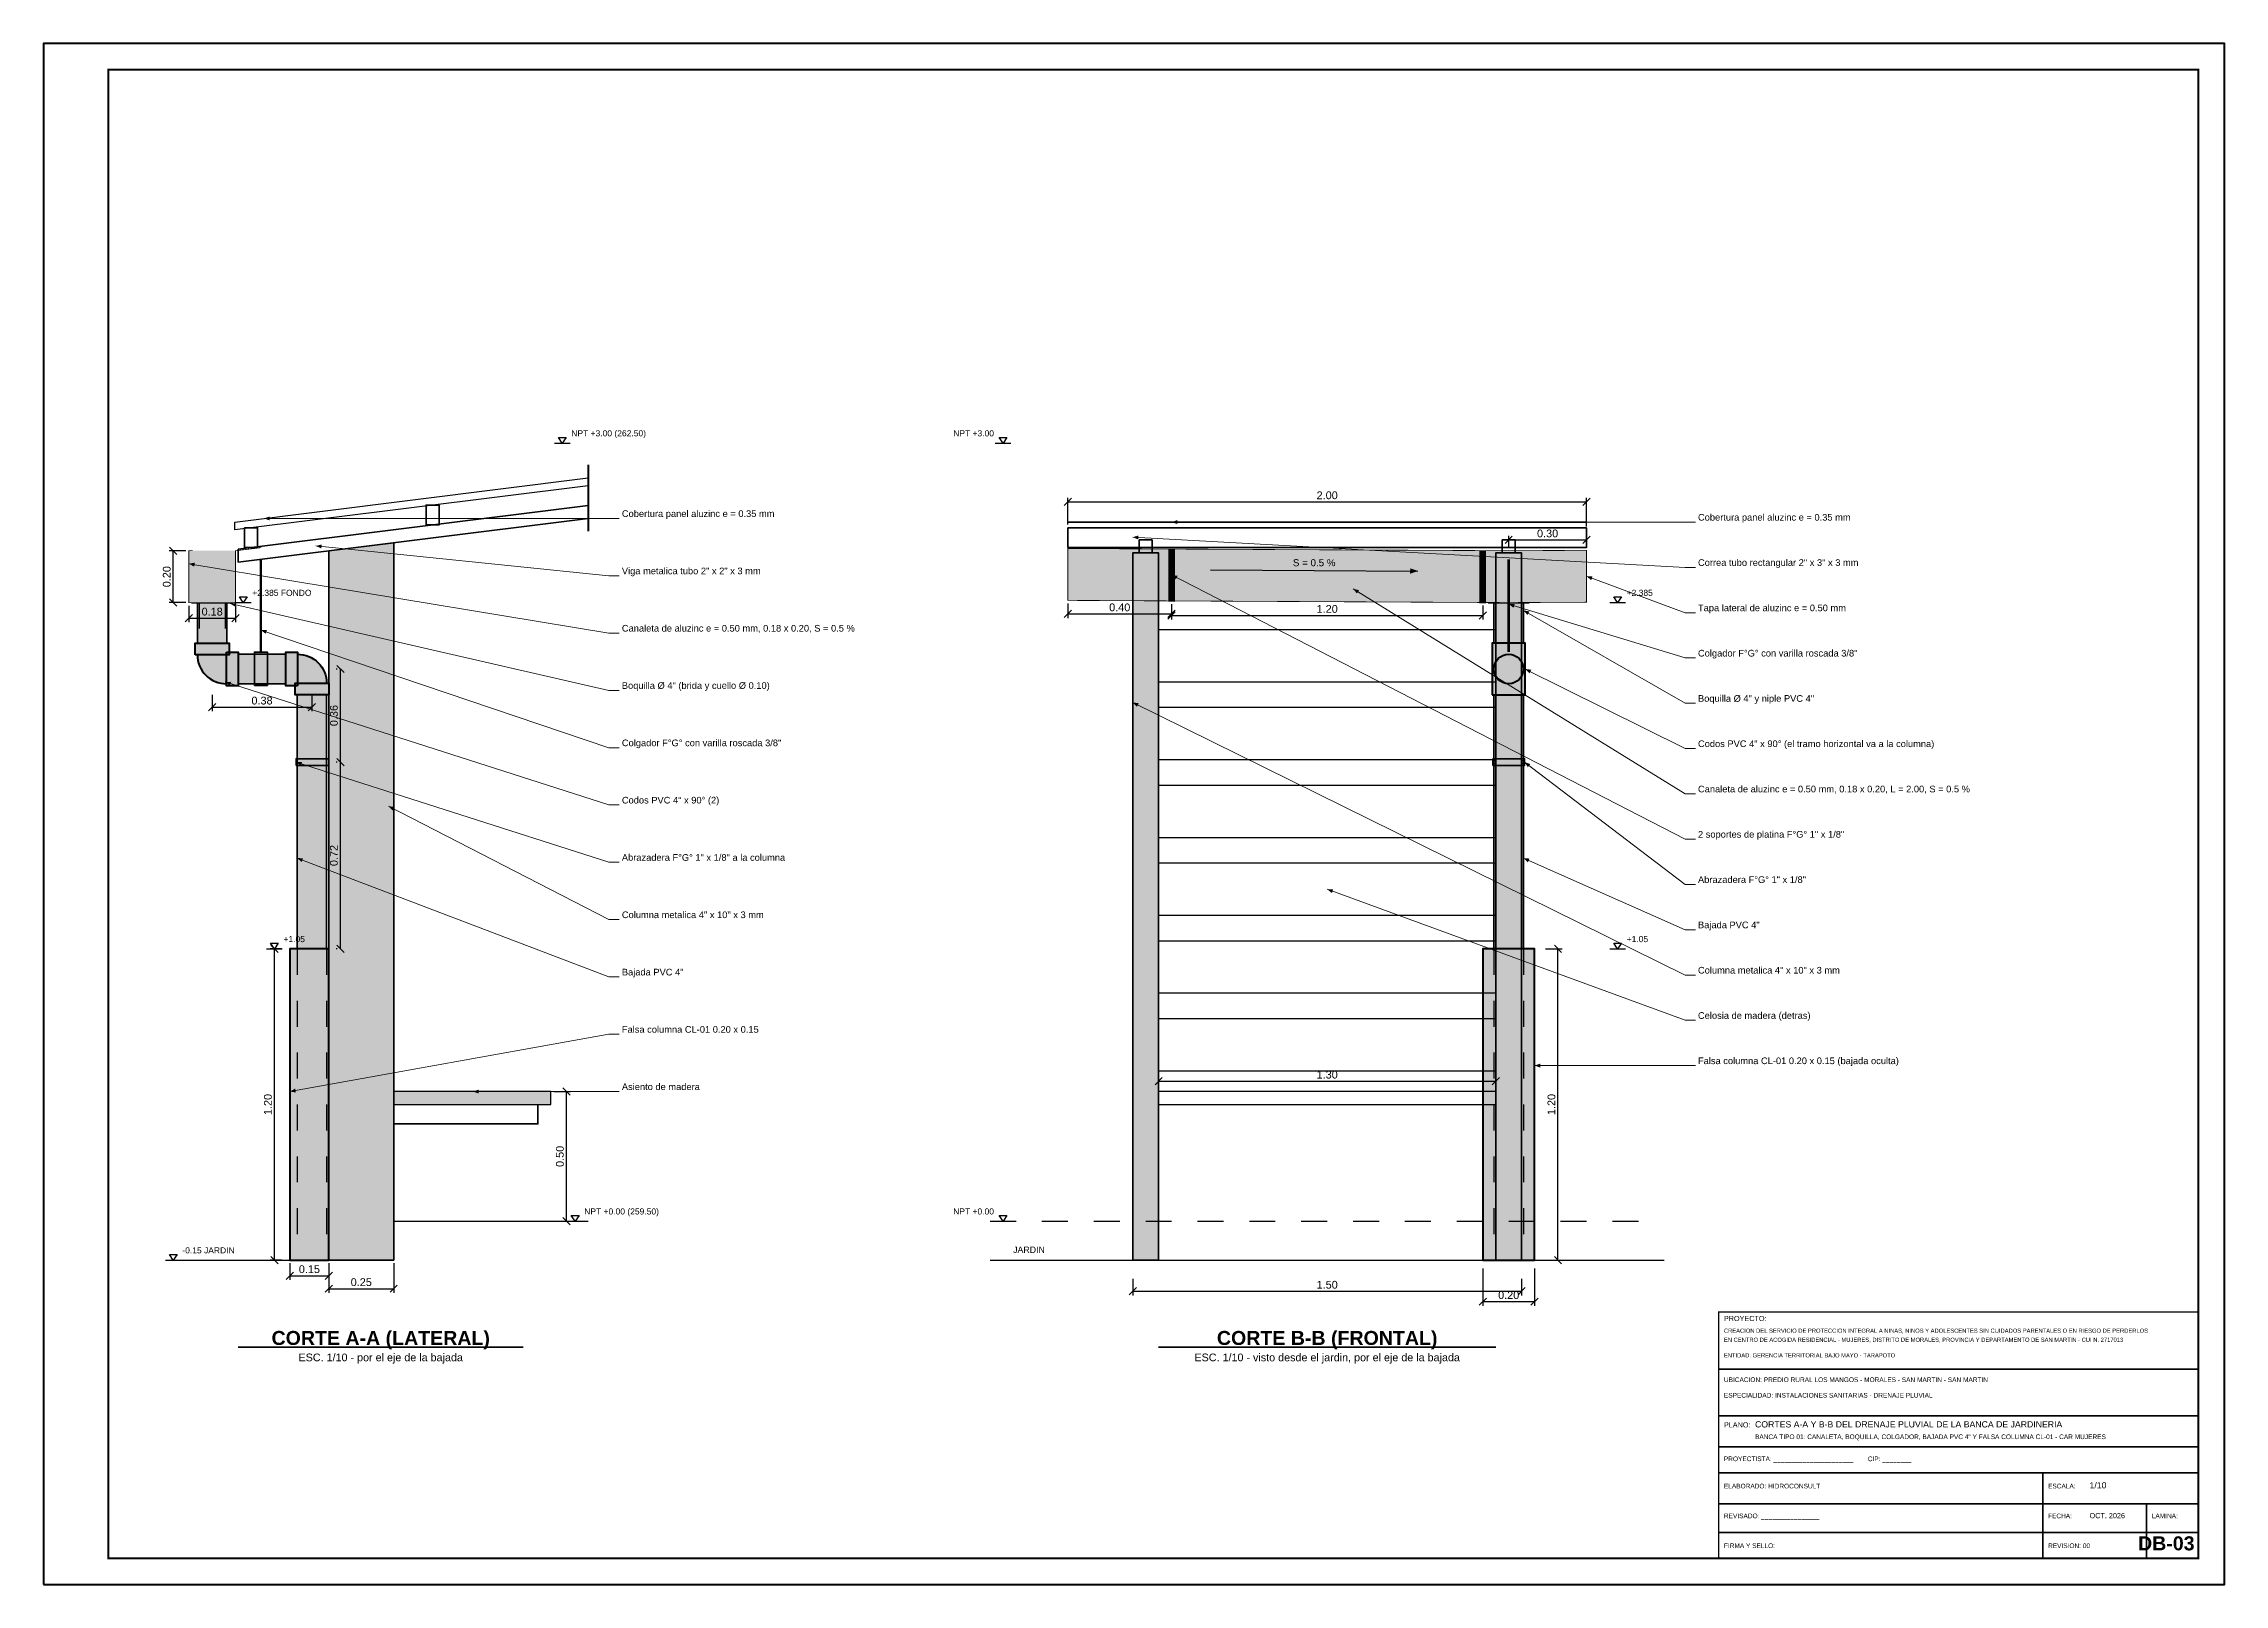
# Model space of a CAD drawing. Header units: metres. Extents: x 0 to 18.2, y -10 to 8.9.
# Drawn here: x 0 to 8.41, y -10 to -4.06 of the extents above; entities that cross this region are included whole.
import ezdxf
from ezdxf.enums import TextEntityAlignment as Align

# ---------------------------------------------------------------- set-up
doc = ezdxf.new("R2010")
doc.units = ezdxf.units.M
doc.header["$LTSCALE"] = 0.25
doc.linetypes.add('HIDDEN', pattern=[0.375, 0.25, -0.125])
for name, color, linetype, lineweight in [('ABRAZADERA', 1, 'CONTINUOUS', 35), ('ABRZ-RELL', 1, 'CONTINUOUS', 13), ('ACCES-RELL', 5, 'CONTINUOUS', 13), ('ACCESORIO-PVC', 5, 'CONTINUOUS', 40), ('COBERTURA', 8, 'CONTINUOUS', 30), ('COLG-RELL', 30, 'CONTINUOUS', 13), ('COLGADOR', 30, 'CONTINUOUS', 35), ('CONCRETO', 250, 'CONTINUOUS', 50), ('CONCRETO-OCULTO', 8, 'HIDDEN', 25), ('CORTES', 6, 'CONTINUOUS', 50), ('COTAS', 94, 'CONTINUOUS', 18), ('ESTRUCTURA-METALICA', 8, 'CONTINUOUS', 35), ('GALV-RELL', 8, 'CONTINUOUS', 13), ('LLAMADAS', 30, 'CONTINUOUS', 18), ('MADERA', 32, 'CONTINUOUS', 25), ('MADERA-RELL', 32, 'CONTINUOUS', 13), ('MARCO', 7, 'CONTINUOUS', 50), ('METAL-RELL', 8, 'CONTINUOUS', 13), ('PLANCHA-GALV', 5, 'CONTINUOUS', 40), ('PLATINA', 140, 'CONTINUOUS', 50), ('ROTULO', 7, 'CONTINUOUS', 35), ('TERRENO', 7, 'CONTINUOUS', 30), ('TITULOS', 160, 'CONTINUOUS', 35), ('TUBERIA-OCULTA', 3, 'HIDDEN', 25), ('TUBO-PVC', 151, 'CONTINUOUS', 35), ('TUBO-RELL', 151, 'CONTINUOUS', 13)]:
    doc.layers.add(name, color=color, linetype=linetype, lineweight=lineweight)
doc.layers.add('CONCRETO-ACHURADO', color=8, linetype='CONTINUOUS', true_color=0xe2e2e2)
for name, color, linetype in [('FLUJO', 150, 'CONTINUOUS'), ('NIVELES', 7, 'CONTINUOUS'), ('ROTULO-TEXTO', 7, 'CONTINUOUS'), ('TEXTOS', 7, 'CONTINUOUS')]:
    doc.layers.add(name, color=color, linetype=linetype)
doc.styles.get("Standard").update_dxf_attribs({"font": 'arial.ttf'})
doc.styles.add('TITULOS', font='arialbd.ttf')
doc.dimstyles.new('COT-10', dxfattribs={"dimscale": 0.01, "dimtxt": 3, "dimasz": 2.2, "dimexe": 1.6, "dimexo": 1.2, "dimgap": 1, "dimtad": 1, "dimzin": 0, "dimdsep": 46, "dimtxsty": 'Standard', "dimtsz": 1.4, "dimcen": 2.5, "dimclrd": 256, "dimclre": 256, "dimclrt": 7, "dimazin": 3, "dimtfac": 1, "dimtmove": 0, "dimatfit": 3})

msp = doc.modelspace()

# ---------------------------------------------------------------- texts
at = {"layer": 'NIVELES'}
for s, p in [('NPT +3.00 (262.50)', (2.035, -5.574)), ('+2.385 FONDO', (0.805, -6.189)), ('+2.385', (6.105, -6.189)), ('+1.05', (0.925, -7.524)), ('+1.05', (6.105, -7.524)), ('NPT +0.00 (259.50)', (2.085, -8.574)), ('-0.15 JARDIN', (0.535, -8.724))]:
    msp.add_text(s, height=0.0234, dxfattribs=at).set_placement(p)
for s, p in [('NPT +3.00', (3.665, -5.574)), ('NPT +0.00', (3.665, -8.574))]:
    msp.add_text(s, height=0.0234, dxfattribs=at).set_placement(p, align=Align.RIGHT)
at = {"layer": 'ROTULO-TEXTO'}
for s, height, p in [('PROYECTO:', 0.02, (6.48, -8.985)), ('CREACION DEL SERVICIO DE PROTECCION INTEGRAL A NINAS, NINOS Y ADOLESCENTES SIN CUIDADOS PARENTALES O EN RIESGO DE PERDERLOS', 0.016, (6.48, -9.03)), ('EN CENTRO DE ACOGIDA RESIDENCIAL - MUJERES, DISTRITO DE MORALES, PROVINCIA Y DEPARTAMENTO DE SAN MARTIN - CUI N. 2717013', 0.016, (6.48, -9.065)), ('ENTIDAD: GERENCIA TERRITORIAL BAJO MAYO - TARAPOTO', 0.016, (6.48, -9.125)), ('UBICACION: PREDIO RURAL LOS MANGOS - MORALES - SAN MARTIN - SAN MARTIN', 0.018, (6.48, -9.22)), ('ESPECIALIDAD: INSTALACIONES SANITARIAS - DRENAJE PLUVIAL', 0.018, (6.48, -9.28)), ('PLANO:', 0.02, (6.48, -9.395)), ('CORTES A-A Y B-B DEL DRENAJE PLUVIAL DE LA BANCA DE JARDINERIA', 0.024, (6.6, -9.395)), ('BANCA TIPO 01: CANALETA, BOQUILLA, COLGADOR, BAJADA PVC 4" Y FALSA COLUMNA CL-01 - CAR MUJERES', 0.018, (6.6, -9.44)), ('PROYECTISTA: ______________________        CIP: ________', 0.018, (6.48, -9.525)), ('ELABORADO: HIDROCONSULT', 0.018, (6.48, -9.63)), ('ESCALA:', 0.018, (7.73, -9.63)), ('1/10', 0.024, (7.89, -9.63)), ('REVISADO: ________________', 0.018, (6.48, -9.745)), ('FECHA:', 0.018, (7.73, -9.745)), ('OCT. 2026', 0.02, (7.89, -9.745)), ('LAMINA:', 0.018, (8.13, -9.745)), ('FIRMA Y SELLO:', 0.018, (6.48, -9.86)), ('REVISION: 00', 0.018, (7.73, -9.86))]:
    msp.add_text(s, height=height, dxfattribs=at).set_placement(p)
at = {"layer": 'TEXTOS'}
for s, p in [('Cobertura panel aluzinc e = 0.35 mm', (2.23, -5.8848)), ('Cobertura panel aluzinc e = 0.35 mm', (6.38, -5.8989)), ('Correa tubo rectangular 2" x 3" x 3 mm', (6.38, -6.0735)), ('Viga metalica tubo 2" x 2" x 3 mm', (2.23, -6.1057)), ('Tapa lateral de aluzinc e = 0.50 mm', (6.38, -6.2482)), ('Canaleta de aluzinc e = 0.50 mm, 0.18 x 0.20, S = 0.5 %', (2.23, -6.3267)), ('Colgador F°G° con varilla roscada 3/8"', (6.38, -6.4228)), ('Boquilla Ø 4" (brida y cuello Ø 0.10)', (2.23, -6.5476)), ('Boquilla Ø 4" y niple PVC 4"', (6.38, -6.5974)), ('Colgador F°G° con varilla roscada 3/8"', (2.23, -6.7686)), ('Codos PVC 4" x 90° (el tramo horizontal va a la columna)', (6.38, -6.772)), ('Codos PVC 4" x 90° (2)', (2.23, -6.9895)), ('Canaleta de aluzinc e = 0.50 mm, 0.18 x 0.20, L = 2.00, S = 0.5 %', (6.38, -6.9466)), ('2 soportes de platina F°G° 1" x 1/8"', (6.38, -7.1212)), ('Abrazadera F°G° 1" x 1/8" a la columna', (2.23, -7.2105)), ('Abrazadera F°G° 1" x 1/8"', (6.38, -7.2958)), ('Columna metalica 4" x 10" x 3 mm', (2.23, -7.4314)), ('Bajada PVC 4"', (6.38, -7.4705)), ('Bajada PVC 4"', (2.23, -7.6524)), ('Columna metalica 4" x 10" x 3 mm', (6.38, -7.6451)), ('Celosia de madera (detras)', (6.38, -7.8197)), ('Falsa columna CL-01 0.20 x 0.15', (2.23, -7.8733)), ('Falsa columna CL-01 0.20 x 0.15 (bajada oculta)', (6.38, -7.9943)), ('Asiento de madera', (2.23, -8.0943))]:
    msp.add_text(s, height=0.02565, dxfattribs=at).set_placement(p)
for s, height, p in [('S = 0.5 %', 0.027, (4.9, -6.0612)), ('JARDIN', 0.0243, (3.8, -8.71)), ('ESC. 1/10 - por el eje de la bajada', 0.0297, (1.3, -9.125)), ('ESC. 1/10 - visto desde el jardin, por el eje de la bajada', 0.0297, (4.95, -9.125))]:
    msp.add_text(s, height=height, dxfattribs=at).set_placement(p, align=Align.MIDDLE_CENTER)
at = {"layer": 'TITULOS', "style": 'TITULOS'}
for s, p in [('CORTE A-A (LATERAL)', (1.3, -9.05)), ('CORTE B-B (FRONTAL)', (4.95, -9.05))]:
    msp.add_text(s, height=0.054, dxfattribs=at).set_placement(p, align=Align.MIDDLE_CENTER)
msp.add_text('DB-03', height=0.054, dxfattribs=at).set_placement((8.295, -9.885), align=Align.BOTTOM_RIGHT)

# ---------------------------------------------------------------- blocks, each defined once
blk = doc.blocks.new('SIMB-NIVEL')
at = {"layer": 'NIVELES'}
blk.add_line((-3, 0), (3, 0), dxfattribs=at)
blk.add_lwpolyline([(0, 0), (-1.5, 2.2), (1.5, 2.2)], close=True, dxfattribs=at)
blk = doc.blocks.new('_OBLIQUE')
at = {"color": 0, "linetype": 'BYBLOCK'}
blk.add_line((-0.5, -0.5), (0.5, 0.5), dxfattribs=at)
blk = doc.blocks.new('*D14')
for p, q in [((1.1325, -6.83), (1.1285, -6.83)), ((1.1445, -7.55), (1.1445, -6.83)), ((1.1325, -7.55), (1.1285, -7.55))]:
    blk.add_line(p, q)
at = {"layer": 'Defpoints'}
for p in [(1.1445, -6.83), (1.1445, -7.55), (1.1445, -7.55)]:
    blk.add_point(p, dxfattribs=at)
at = {"layer": 'COTAS', "xscale": 0.027999999999999997, "yscale": 0.027999999999999997, "rotation": 90}
for p in [(1.1445, -6.83), (1.1445, -7.55)]:
    blk.add_blockref('_OBLIQUE', p, dxfattribs=at)
at = {"layer": 'COTAS', "color": 7, "insert": (1.1195, -7.19), "char_height": 0.03, "attachment_point": 5, "rotation": 90}
blk.add_mtext('0.72', dxfattribs=at)
blk = doc.blocks.new('*D15')
for p, q in [((1.1325, -6.471), (1.1285, -6.471)), ((1.1445, -6.83), (1.1445, -6.471)), ((1.1325, -6.83), (1.1285, -6.83))]:
    blk.add_line(p, q)
at = {"layer": 'Defpoints'}
for p in [(1.1445, -6.471), (1.1445, -6.83), (1.1445, -6.83)]:
    blk.add_point(p, dxfattribs=at)
at = {"layer": 'COTAS', "xscale": 0.027999999999999997, "yscale": 0.027999999999999997, "rotation": 90}
for p in [(1.1445, -6.471), (1.1445, -6.83)]:
    blk.add_blockref('_OBLIQUE', p, dxfattribs=at)
at = {"layer": 'COTAS', "color": 7, "insert": (1.1195, -6.6505), "char_height": 0.03, "attachment_point": 5, "rotation": 90}
blk.add_mtext('0.36', dxfattribs=at)
blk = doc.blocks.new('*D16')
for p, q in [((0.65, -6.57), (0.65, -6.634)), ((0.65, -6.618), (1.0345, -6.618)), ((1.0345, -6.57), (1.0345, -6.634))]:
    blk.add_line(p, q)
at = {"layer": 'Defpoints'}
for p in [(0.65, -6.558), (1.0345, -6.558), (0.65, -6.618)]:
    blk.add_point(p, dxfattribs=at)
at = {"layer": 'COTAS', "xscale": 0.027999999999999997, "yscale": 0.027999999999999997}
for p in [(0.65, -6.618), (1.0345, -6.618)]:
    blk.add_blockref('_OBLIQUE', p, dxfattribs=at)
at = {"layer": 'COTAS', "color": 7, "insert": (0.84225, -6.593), "char_height": 0.03, "attachment_point": 5}
blk.add_mtext('0.38', dxfattribs=at)
blk = doc.blocks.new('*D18')
for p, q in [((3.95, -5.9145), (3.95, -5.8105)), ((3.95, -5.8265), (5.95, -5.8265)), ((5.95, -5.9215), (5.95, -5.8105))]:
    blk.add_line(p, q)
at = {"layer": 'Defpoints'}
for p in [(3.95, -5.8265), (3.95, -5.9265), (5.95, -5.9335)]:
    blk.add_point(p, dxfattribs=at)
at = {"layer": 'COTAS', "xscale": 0.027999999999999997, "yscale": 0.027999999999999997}
for p in [(3.95, -5.8265), (5.95, -5.8265)]:
    blk.add_blockref('_OBLIQUE', p, dxfattribs=at)
at = {"layer": 'COTAS', "color": 7, "insert": (4.95, -5.8015), "char_height": 0.03, "attachment_point": 5}
blk.add_mtext('2.00', dxfattribs=at)
blk = doc.blocks.new('*D19')
for p, q in [((5.65, -6.003), (5.65, -5.9575)), ((5.95, -6.0015), (5.95, -5.9575)), ((5.65, -5.9735), (5.95, -5.9735))]:
    blk.add_line(p, q)
at = {"layer": 'Defpoints'}
for p in [(5.65, -5.9735), (5.65, -6.015), (5.95, -6.0135)]:
    blk.add_point(p, dxfattribs=at)
at = {"layer": 'COTAS', "xscale": 0.027999999999999997, "yscale": 0.027999999999999997}
for p in [(5.65, -5.9735), (5.95, -5.9735)]:
    blk.add_blockref('_OBLIQUE', p, dxfattribs=at)
at = {"layer": 'COTAS', "color": 7, "insert": (5.8, -5.9485), "char_height": 0.03, "attachment_point": 5}
blk.add_mtext('0.30', dxfattribs=at)
blk = doc.blocks.new('*D20')
for p, q in [((3.95, -6.2185), (3.95, -6.2745)), ((4.35, -6.2205), (4.35, -6.2745)), ((3.95, -6.2585), (4.35, -6.2585))]:
    blk.add_line(p, q)
at = {"layer": 'Defpoints'}
for p in [(3.95, -6.2065), (4.35, -6.2085), (3.95, -6.2585)]:
    blk.add_point(p, dxfattribs=at)
at = {"layer": 'COTAS', "xscale": 0.027999999999999997, "yscale": 0.027999999999999997}
for p in [(3.95, -6.2585), (4.35, -6.2585)]:
    blk.add_blockref('_OBLIQUE', p, dxfattribs=at)
at = {"layer": 'COTAS', "color": 7, "insert": (4.15, -6.2335), "char_height": 0.03, "attachment_point": 5}
blk.add_mtext('0.40', dxfattribs=at)
blk = doc.blocks.new('*D21')
for p, q in [((4.35, -6.2205), (4.35, -6.2805)), ((4.35, -6.2645), (5.55, -6.2645)), ((5.55, -6.2265), (5.55, -6.2805))]:
    blk.add_line(p, q)
at = {"layer": 'Defpoints'}
for p in [(4.35, -6.2085), (5.55, -6.2145), (4.35, -6.2645)]:
    blk.add_point(p, dxfattribs=at)
at = {"layer": 'COTAS', "xscale": 0.027999999999999997, "yscale": 0.027999999999999997}
for p in [(4.35, -6.2645), (5.55, -6.2645)]:
    blk.add_blockref('_OBLIQUE', p, dxfattribs=at)
at = {"layer": 'COTAS', "color": 7, "insert": (4.95, -6.2395), "char_height": 0.03, "attachment_point": 5}
blk.add_mtext('1.20', dxfattribs=at)

# ---------------------------------------------------------------- dimensions: what is measured, and where the dimension line sits
at = {"layer": 'COTAS'}
for base, p1, p2, text, picture, middle in [((3.95, -5.8265), (3.95, -5.9265), (5.95, -5.9335), '2.00', '*D18', (4.95, -5.8015)), ((5.65, -5.9735), (5.65, -6.015), (5.95, -6.0135), '0.30', '*D19', (5.8, -5.9485)), ((3.95, -6.2585), (3.95, -6.2065), (4.35, -6.2085), '0.40', '*D20', (4.15, -6.2335)), ((4.35, -6.2645), (4.35, -6.2085), (5.55, -6.2145), '1.20', '*D21', (4.95, -6.2395)), ((0.65, -6.618), (0.65, -6.558), (1.0345, -6.558), '0.38', '*D16', (0.8423, -6.593))]:
    dim = msp.add_linear_dim(base=base, p1=p1, p2=p2, text=text, dimstyle='COT-10', dxfattribs=at)
    dim.commit()
    dim.dimension.update_dxf_attribs({"geometry": picture, "text_midpoint": middle})
for base, p1, p2, text in [((0.5, -6.215), (0.56, -6.215), (0.56, -6.015), '0.20'), ((0.89, -8.75), (0.93, -8.75), (0.93, -7.55), '1.20'), ((5.84, -8.75), (5.78, -8.75), (5.78, -7.55), '1.20'), ((2.016, -8.6), (1.956, -8.6), (1.956, -8.1), '0.50')]:
    msp.add_linear_dim(base=base, p1=p1, p2=p2, angle=90, text=text, dimstyle='COT-10', dxfattribs=at).render()
for base, p1, p2, text in [((0.56, -6.275), (0.56, -6.215), (0.74, -6.215), '0.18'), ((4.3, -8.06), (4.3, -8.06), (5.6, -8.06), '1.30'), ((0.95, -8.81), (0.95, -8.75), (1.1, -8.75), '0.15'), ((1.1, -8.86), (1.1, -8.75), (1.35, -8.75), '0.25'), ((4.2, -8.87), (4.2, -8.81), (5.7, -8.81), '1.50'), ((5.55, -8.91), (5.55, -8.77), (5.75, -8.77), '0.20')]:
    msp.add_linear_dim(base=base, p1=p1, p2=p2, text=text, dimstyle='COT-10', dxfattribs=at).render()
for base, p1, p2, text, picture, middle in [((1.1445, -6.83), (1.1445, -6.83), (1.1445, -6.471), '0.36', '*D15', (1.1195, -6.6505)), ((1.1445, -7.55), (1.1445, -7.55), (1.1445, -6.83), '0.72', '*D14', (1.1195, -7.19))]:
    dim = msp.add_linear_dim(base=base, p1=p1, p2=p2, angle=90, text=text, dimstyle='COT-10', dxfattribs=at)
    dim.commit()
    dim.dimension.update_dxf_attribs({"geometry": picture, "text_midpoint": middle})

# ---------------------------------------------------------------- hatches: boundary and pattern name
at = {"layer": 'ABRZ-RELL', "true_color": 0xec8282}
h = msp.add_hatch(color=7, dxfattribs=at)
h.dxf.hatch_style = 1
h.paths.add_polyline_path([(0.9735, -6.8427), (1.1, -6.8427), (1.1, -6.8173), (0.9735, -6.8173)])
h = msp.add_hatch(color=7, dxfattribs=at)
h.dxf.hatch_style = 1
h.paths.add_polyline_path([(5.589, -6.8427), (5.711, -6.8427), (5.711, -6.8173), (5.589, -6.8173)])
at = {"layer": 'ACCES-RELL', "true_color": 0x7896d7}
h = msp.add_hatch(color=7, dxfattribs=at)
h.dxf.hatch_style = 1
h.paths.add_polyline_path([(0.585, -6.416), (0.585, -6.371), (0.715, -6.371), (0.715, -6.416)])
h = msp.add_hatch(color=7, dxfattribs=at)
h.dxf.hatch_style = 1
h.paths.add_polyline_path([(5.586, -6.571), (5.714, -6.571), (5.714, -6.371), (5.586, -6.371)])
h = msp.add_hatch(color=7, dxfattribs=at)
h.dxf.hatch_style = 1
h.paths.add_polyline_path([(0.593, -6.416), (0.5935, -6.427), (0.5952, -6.4379), (0.5978, -6.4485), (0.6015, -6.4589), (0.6062, -6.4688), (0.6119, -6.4782), (0.6184, -6.4871), (0.6258, -6.4952), (0.6339, -6.5026), (0.6428, -6.5091), (0.6522, -6.5148), (0.6621, -6.5195), (0.6725, -6.5232), (0.6831, -6.5258), (0.694, -6.5275), (0.705, -6.528), (0.705, -6.414), (0.7052, -6.414), (0.7054, -6.414), (0.7056, -6.4141), (0.7058, -6.4142), (0.7059, -6.4142), (0.7061, -6.4143), (0.7063, -6.4145), (0.7064, -6.4146), (0.7065, -6.4147), (0.7067, -6.4149), (0.7068, -6.4151), (0.7068, -6.4152), (0.7069, -6.4154), (0.707, -6.4156), (0.707, -6.4158), (0.707, -6.416)])
h = msp.add_hatch(color=7, dxfattribs=at)
h.dxf.hatch_style = 1
h.paths.add_polyline_path([(0.705, -6.406), (0.75, -6.406), (0.75, -6.536), (0.705, -6.536)])
h = msp.add_hatch(color=7, dxfattribs=at)
h.dxf.hatch_style = 1
h.paths.add_polyline_path([(0.9795, -6.536), (0.9345, -6.536), (0.9345, -6.406), (0.9795, -6.406)])
h = msp.add_hatch(color=7, dxfattribs=at)
h.dxf.hatch_style = 1
h.paths.add_polyline_path([(0.9795, -6.414), (0.9905, -6.4145), (1.0014, -6.4162), (1.012, -6.4188), (1.0224, -6.4225), (1.0323, -6.4272), (1.0417, -6.4329), (1.0506, -6.4394), (1.0587, -6.4468), (1.0661, -6.4549), (1.0726, -6.4638), (1.0783, -6.4732), (1.083, -6.4831), (1.0867, -6.4935), (1.0893, -6.5041), (1.091, -6.515), (1.0915, -6.526), (0.9775, -6.526), (0.9775, -6.5262), (0.9775, -6.5264), (0.9776, -6.5266), (0.9777, -6.5268), (0.9777, -6.5269), (0.9778, -6.5271), (0.978, -6.5273), (0.9781, -6.5274), (0.9782, -6.5275), (0.9784, -6.5277), (0.9786, -6.5278), (0.9787, -6.5278), (0.9789, -6.5279), (0.9791, -6.528), (0.9793, -6.528), (0.9795, -6.528)])
h = msp.add_hatch(color=7, dxfattribs=at)
h.dxf.hatch_style = 1
h.paths.add_polyline_path([(1.0995, -6.526), (1.0995, -6.571), (0.9695, -6.571), (0.9695, -6.526)])
at = {"layer": 'COLG-RELL', "true_color": 0xf6ba6e}
h = msp.add_hatch(color=7, dxfattribs=at)
h.dxf.hatch_style = 1
h.paths.add_polyline_path([(0.813, -6.534), (0.863, -6.534), (0.863, -6.406), (0.813, -6.406)])
at = {"layer": 'CONCRETO-ACHURADO', "true_color": 0xe2e2e2}
h = msp.add_hatch(color=7, dxfattribs=at)
h.dxf.hatch_style = 1
h.paths.add_polyline_path([(0.95, -8.75), (1.1, -8.75), (1.1, -7.55), (0.95, -7.55)])
h = msp.add_hatch(color=7, dxfattribs=at)
h.dxf.hatch_style = 1
h.paths.add_polyline_path([(5.55, -8.75), (5.75, -8.75), (5.75, -7.55), (5.55, -7.55)])
at = {"layer": 'GALV-RELL', "true_color": 0xe2e7ee}
h = msp.add_hatch(color=7, dxfattribs=at)
h.dxf.hatch_style = 1
h.paths.add_polyline_path([(0.56, -6.215), (0.74, -6.215), (0.74, -6.015), (0.56, -6.015)])
h = msp.add_hatch(color=7, dxfattribs=at)
h.dxf.hatch_style = 1
h.paths.add_polyline_path([(3.95, -6.2065), (5.65, -6.215), (5.95, -6.2135), (5.95, -6.0135), (5.65, -6.015), (3.95, -6.0065)])
at = {"layer": 'MADERA-RELL', "true_color": 0xd6b284}
h = msp.add_hatch(color=7, dxfattribs=at)
h.dxf.hatch_style = 1
h.paths.add_polyline_path([(1.35, -8.15), (1.956, -8.15), (1.956, -8.1), (1.35, -8.1)])
at = {"layer": 'METAL-RELL', "true_color": 0x969ca6}
h = msp.add_hatch(color=7, dxfattribs=at)
h.dxf.hatch_style = 1
h.paths.add_polyline_path([(1.1, -8.75), (1.35, -8.75), (1.35, -5.984), (1.1, -6.0152)])
h = msp.add_hatch(color=7, dxfattribs=at)
h.dxf.hatch_style = 1
h.paths.add_polyline_path([(4.2, -8.75), (4.3, -8.75), (4.3, -6.0234), (4.2, -6.0234)])
h = msp.add_hatch(color=7, dxfattribs=at)
h.dxf.hatch_style = 1
h.paths.add_polyline_path([(5.6, -8.75), (5.7, -8.75), (5.7, -6.0234), (5.6, -6.0234)])
at = {"layer": 'TUBO-RELL', "true_color": 0xc4e0fa}
h = msp.add_hatch(color=7, dxfattribs=at)
h.dxf.hatch_style = 1
h.paths.add_polyline_path([(0.707, -6.215), (0.707, -6.371), (0.593, -6.371), (0.593, -6.215)])
h = msp.add_hatch(color=7, dxfattribs=at)
h.dxf.hatch_style = 1
h.paths.add_polyline_path([(5.707, -6.215), (5.707, -6.371), (5.593, -6.371), (5.593, -6.215)])
h = msp.add_hatch(color=7, dxfattribs=at)
h.dxf.hatch_style = 1
h.paths.add_polyline_path([(0.75, -6.414), (0.9345, -6.414), (0.9345, -6.528), (0.75, -6.528)])
h = msp.add_hatch(color=7, dxfattribs=at)
h.dxf.hatch_style = 1
h.paths.add_polyline_path([(1.0915, -6.571), (1.0915, -7.55), (0.9775, -7.55), (0.9775, -6.571)])
h = msp.add_hatch(color=7, dxfattribs=at)
h.dxf.hatch_style = 1
h.paths.add_polyline_path([(5.707, -6.571), (5.707, -7.55), (5.593, -7.55), (5.593, -6.571)])

# ---------------------------------------------------------------- linework, layer by layer
at = {"layer": 'ABRAZADERA'}
for points in [[(0.9735, -6.8427), (1.1, -6.8427), (1.1, -6.8173), (0.9735, -6.8173)], [(5.589, -6.8427), (5.711, -6.8427), (5.711, -6.8173), (5.589, -6.8173)], [(5.589, -6.835), (5.6, -6.835), (5.6, -6.825), (5.589, -6.825)], [(5.711, -6.835), (5.7, -6.835), (5.7, -6.825), (5.711, -6.825)]]:
    msp.add_lwpolyline(points, close=True, dxfattribs=at)
at = {"layer": 'ACCESORIO-PVC'}
for points in [[(0.585, -6.416), (0.585, -6.371), (0.715, -6.371), (0.715, -6.416)], [(5.586, -6.571), (5.714, -6.571), (5.714, -6.371), (5.586, -6.371)], [(0.705, -6.406), (0.75, -6.406), (0.75, -6.536), (0.705, -6.536)], [(0.9795, -6.536), (0.9345, -6.536), (0.9345, -6.406), (0.9795, -6.406)], [(1.0995, -6.526), (1.0995, -6.571), (0.9695, -6.571), (0.9695, -6.526)]]:
    msp.add_lwpolyline(points, close=True, dxfattribs=at)
for points in [[(0.593, -6.416), (0.5935, -6.427), (0.5952, -6.4379), (0.5978, -6.4485), (0.6015, -6.4589), (0.6062, -6.4688), (0.6119, -6.4782), (0.6184, -6.4871), (0.6258, -6.4952), (0.6339, -6.5026), (0.6428, -6.5091), (0.6522, -6.5148), (0.6621, -6.5195), (0.6725, -6.5232), (0.6831, -6.5258), (0.694, -6.5275), (0.705, -6.528)], [(0.707, -6.416), (0.707, -6.4158), (0.707, -6.4156), (0.7069, -6.4154), (0.7068, -6.4152), (0.7068, -6.4151), (0.7067, -6.4149), (0.7065, -6.4147), (0.7064, -6.4146), (0.7063, -6.4145), (0.7061, -6.4143), (0.7059, -6.4142), (0.7058, -6.4142), (0.7056, -6.4141), (0.7054, -6.414), (0.7052, -6.414), (0.705, -6.414)], [(0.9795, -6.414), (0.9905, -6.4145), (1.0014, -6.4162), (1.012, -6.4188), (1.0224, -6.4225), (1.0323, -6.4272), (1.0417, -6.4329), (1.0506, -6.4394), (1.0587, -6.4468), (1.0661, -6.4549), (1.0726, -6.4638), (1.0783, -6.4732), (1.083, -6.4831), (1.0867, -6.4935), (1.0893, -6.5041), (1.091, -6.515), (1.0915, -6.526)], [(0.9795, -6.528), (0.9793, -6.528), (0.9791, -6.528), (0.9789, -6.5279), (0.9787, -6.5278), (0.9786, -6.5278), (0.9784, -6.5277), (0.9782, -6.5275), (0.9781, -6.5274), (0.978, -6.5273), (0.9778, -6.5271), (0.9777, -6.5269), (0.9777, -6.5268), (0.9776, -6.5266), (0.9775, -6.5264), (0.9775, -6.5262), (0.9775, -6.526)]]:
    msp.add_lwpolyline(points, dxfattribs=at)
msp.add_circle((5.65, -6.471), 0.057, dxfattribs=at)
at = {"layer": 'COBERTURA'}
msp.add_lwpolyline([(0.737, -5.9046), (2.1, -5.7342), (2.1, -5.7642), (0.737, -5.9346)], close=True, dxfattribs=at)
at = {"layer": 'COBERTURA', "const_width": 0.006}
msp.add_lwpolyline([(3.95, -5.9046), (5.95, -5.9046)], dxfattribs=at)
at = {"layer": 'COLGADOR', "const_width": 0.0095}
for points in [[(0.838, -6.406), (0.838, -6.048)], [(5.65, -6.406), (5.65, -6.048)]]:
    msp.add_lwpolyline(points, dxfattribs=at)
at = {"layer": 'COLGADOR'}
msp.add_lwpolyline([(0.813, -6.534), (0.863, -6.534), (0.863, -6.406), (0.813, -6.406)], close=True, dxfattribs=at)
at = {"layer": 'CONCRETO'}
for points in [[(0.95, -8.75), (1.1, -8.75), (1.1, -7.55), (0.95, -7.55)], [(5.55, -8.75), (5.75, -8.75), (5.75, -7.55), (5.55, -7.55)]]:
    msp.add_lwpolyline(points, close=True, dxfattribs=at)
at = {"layer": 'CONCRETO-OCULTO'}
msp.add_lwpolyline([(3.65, -8.6), (6.25, -8.6)], dxfattribs=at)
at = {"layer": 'CORTES'}
msp.add_line((2.1, -5.6843), (2.1, -5.9402), dxfattribs=at)
at = {"layer": 'ESTRUCTURA-METALICA'}
for points in [[(0.75, -6.009), (2.1, -5.8402), (2.1, -5.8902), (0.75, -6.059)], [(1.475, -5.9152), (1.525, -5.9152), (1.525, -5.8392), (1.475, -5.8392)], [(0.775, -6.0027), (0.825, -6.0027), (0.825, -5.9268), (0.775, -5.9268)], [(3.95, -6.0027), (5.95, -6.0027), (5.95, -5.9268), (3.95, -5.9268)], [(1.1, -8.75), (1.35, -8.75), (1.35, -5.984), (1.1, -6.0152)], [(4.2, -8.75), (4.3, -8.75), (4.3, -6.0234), (4.2, -6.0234)], [(4.225, -6.0234), (4.275, -6.0234), (4.275, -5.9734), (4.225, -5.9734)], [(5.6, -8.75), (5.7, -8.75), (5.7, -6.0234), (5.6, -6.0234)], [(5.625, -6.0234), (5.675, -6.0234), (5.675, -5.9734), (5.625, -5.9734)]]:
    msp.add_lwpolyline(points, close=True, dxfattribs=at)
msp.add_lwpolyline([(1.35, -8.225), (1.906, -8.225), (1.906, -8.15)], dxfattribs=at)
at = {"layer": 'FLUJO'}
msp.add_line((4.5, -6.0892), (5.3, -6.0932), dxfattribs=at)
msp.add_solid([(5.3, -6.0932), (5.2701, -6.0826), (5.2699, -6.1036)], dxfattribs=at)
at = {"layer": 'LLAMADAS'}
for p, q in [((2.18, -5.8905), (0.85, -5.8905)), ((2.22, -5.8905), (2.18, -5.8905)), ((6.33, -6.0792), (4.2, -5.9627)), ((6.33, -5.9046), (4.35, -5.9046)), ((6.37, -5.9046), (6.33, -5.9046)), ((2.18, -6.1114), (1.05, -5.9965)), ((2.18, -6.3324), (0.56, -6.065)), ((2.22, -6.1114), (2.18, -6.1114)), ((6.33, -7.1269), (4.35, -6.1085)), ((6.33, -6.2539), (5.95, -6.1135)), ((6.37, -6.0792), (6.33, -6.0792)), ((2.18, -6.5533), (0.72, -6.219)), ((6.33, -6.9523), (5.05, -6.162)), ((6.33, -6.4285), (5.65, -6.221)), ((6.33, -6.6031), (5.707, -6.245)), ((6.37, -6.2539), (6.33, -6.2539)), ((2.18, -6.7743), (0.838, -6.321)), ((2.22, -6.3324), (2.18, -6.3324)), ((6.33, -6.7777), (5.714, -6.471)), ((6.37, -6.4285), (6.33, -6.4285)), ((2.18, -6.9952), (0.7, -6.521)), ((2.22, -6.5533), (2.18, -6.5533)), ((6.33, -7.6508), (4.2, -6.6)), ((6.37, -6.6031), (6.33, -6.6031)), ((2.22, -6.7743), (2.18, -6.7743)), ((6.37, -6.7777), (6.33, -6.7777)), ((2.18, -7.2162), (0.9735, -6.83)), ((6.33, -7.3015), (5.711, -6.83)), ((6.37, -6.9523), (6.33, -6.9523)), ((2.18, -7.4371), (1.33, -7)), ((2.22, -6.9952), (2.18, -6.9952)), ((6.37, -7.1269), (6.33, -7.1269)), ((2.18, -7.6581), (0.9775, -7.2)), ((2.22, -7.2162), (2.18, -7.2162)), ((6.33, -7.4762), (5.707, -7.2)), ((6.37, -7.3015), (6.33, -7.3015)), ((6.33, -7.8254), (4.95, -7.32)), ((2.22, -7.4371), (2.18, -7.4371)), ((6.37, -7.4762), (6.33, -7.4762)), ((6.37, -7.6508), (6.33, -7.6508)), ((2.22, -7.6581), (2.18, -7.6581)), ((2.18, -7.879), (0.95, -8.1)), ((2.22, -7.879), (2.18, -7.879)), ((6.37, -7.8254), (6.33, -7.8254)), ((6.33, -8), (5.75, -8)), ((6.37, -8), (6.33, -8)), ((2.18, -8.1), (1.656, -8.1)), ((2.22, -8.1), (2.18, -8.1))]:
    msp.add_line(p, q, dxfattribs=at)
for points in [[(0.85, -5.8905), (0.872, -5.8982), (0.872, -5.8828)], [(4.2, -5.9627), (4.2215, -5.9716), (4.2224, -5.9563)], [(4.35, -5.9046), (4.372, -5.9123), (4.372, -5.8969)], [(1.05, -5.9965), (1.0711, -6.0064), (1.0727, -5.9911)], [(0.56, -6.065), (0.5805, -6.0762), (0.583, -6.061)], [(4.35, -6.1085), (4.366, -6.1254), (4.3731, -6.1117)], [(5.95, -6.1135), (5.968, -6.1283), (5.9733, -6.1139)], [(0.72, -6.219), (0.7397, -6.2314), (0.7432, -6.2164)], [(5.05, -6.162), (5.0647, -6.1801), (5.0728, -6.167)], [(5.65, -6.221), (5.6688, -6.2348), (5.6733, -6.2201)], [(5.707, -6.245), (5.7222, -6.2626), (5.7299, -6.2493)], [(0.838, -6.321), (0.8564, -6.3353), (0.8613, -6.3207)], [(5.714, -6.471), (5.7303, -6.4877), (5.7371, -6.4739)], [(0.7, -6.521), (0.7186, -6.535), (0.7233, -6.5204)], [(4.2, -6.6), (4.2163, -6.6166), (4.2231, -6.6028)], [(0.9735, -6.83), (0.9921, -6.844), (0.9968, -6.8294)], [(5.711, -6.83), (5.7238, -6.8495), (5.7332, -6.8372)], [(1.33, -7), (1.346, -7.0169), (1.3531, -7.0032)], [(0.9775, -7.2), (0.9953, -7.215), (1.0008, -7.2006)], [(5.707, -7.2), (5.724, -7.216), (5.7302, -7.2019)], [(4.95, -7.32), (4.968, -7.3348), (4.9733, -7.3203)], [(5.75, -8), (5.772, -8.0077), (5.772, -7.9923)], [(0.95, -8.1), (0.973, -8.1037), (0.9703, -8.0885)], [(1.656, -8.1), (1.678, -8.1077), (1.678, -8.0923)]]:
    msp.add_solid(points, dxfattribs=at)
at = {"layer": 'MADERA'}
for points in [[(4.3, -6.52), (5.6, -6.52), (5.6, -6.32), (4.3, -6.32)], [(4.3, -6.82), (5.6, -6.82), (5.6, -6.62), (4.3, -6.62)], [(4.3, -7.12), (5.6, -7.12), (5.6, -6.92), (4.3, -6.92)], [(4.3, -7.42), (5.6, -7.42), (5.6, -7.22), (4.3, -7.22)], [(4.3, -7.72), (5.6, -7.72), (5.6, -7.52), (4.3, -7.52)], [(4.3, -8.02), (5.6, -8.02), (5.6, -7.82), (4.3, -7.82)], [(1.35, -8.15), (1.956, -8.15), (1.956, -8.1), (1.35, -8.1)], [(4.3, -8.15), (5.6, -8.15), (5.6, -8.1), (4.3, -8.1)]]:
    msp.add_lwpolyline(points, close=True, dxfattribs=at)
at = {"layer": 'MARCO'}
msp.add_lwpolyline([(0, -10), (8.41, -10), (8.41, -4.06), (0, -4.06)], close=True, dxfattribs=at)
at = {"layer": 'MARCO', "const_width": 0.008}
msp.add_lwpolyline([(0.25, -9.9), (8.31, -9.9), (8.31, -4.16), (0.25, -4.16)], close=True, dxfattribs=at)
at = {"layer": 'PLANCHA-GALV', "const_width": 0.003}
for points in [[(0.575, -6.015), (0.56, -6.015), (0.56, -6.215), (0.74, -6.215), (0.74, -6.015), (0.84, -6.003)], [(3.95, -6.0065), (3.95, -6.2065), (5.65, -6.215), (5.95, -6.2135), (5.95, -6.0135), (5.65, -6.015), (3.95, -6.0065)], [(0.57, -6.218), (0.73, -6.218)], [(5.57, -6.218), (5.73, -6.218)]]:
    msp.add_lwpolyline(points, dxfattribs=at)
at = {"layer": 'PLATINA', "const_width": 0.0254}
for points in [[(4.35, -6.2117), (4.35, -6.0085)], [(5.55, -6.2177), (5.55, -6.0145)]]:
    msp.add_lwpolyline(points, dxfattribs=at)
at = {"layer": 'ROTULO'}
for p, q in [((6.46, -9.17), (8.31, -9.17)), ((6.46, -9.35), (8.31, -9.35)), ((6.46, -9.47), (8.31, -9.47)), ((6.46, -9.57), (8.31, -9.57)), ((7.71, -9.57), (7.71, -9.9)), ((6.46, -9.69), (8.31, -9.69)), ((8.11, -9.69), (8.11, -9.9)), ((6.46, -9.8), (8.31, -9.8))]:
    msp.add_line(p, q, dxfattribs=at)
at = {"layer": 'ROTULO', "const_width": 0.005}
msp.add_lwpolyline([(6.46, -9.9), (8.31, -9.9), (8.31, -8.95), (6.46, -8.95)], close=True, dxfattribs=at)
at = {"layer": 'TERRENO'}
for points in [[(0.5, -8.75), (1.35, -8.75), (1.35, -8.6), (2.1, -8.6)], [(3.65, -8.75), (6.25, -8.75)]]:
    msp.add_lwpolyline(points, dxfattribs=at)
at = {"layer": 'TITULOS'}
for p, q in [((0.75, -9.085), (1.85, -9.085)), ((4.3, -9.085), (5.6, -9.085))]:
    msp.add_line(p, q, dxfattribs=at)
at = {"layer": 'TUBERIA-OCULTA'}
for p, q in [((0.6, -6.215), (0.6, -6.365)), ((0.7, -6.215), (0.7, -6.365)), ((5.6, -6.215), (5.6, -6.365)), ((5.7, -6.215), (5.7, -6.365)), ((0.9775, -7.55), (0.9775, -8.75)), ((1.0915, -7.55), (1.0915, -8.75)), ((5.593, -7.55), (5.593, -8.75)), ((5.707, -7.55), (5.707, -8.75))]:
    msp.add_line(p, q, dxfattribs=at)
at = {"layer": 'TUBO-PVC'}
for p, q in [((0.593, -6.215), (0.593, -6.371)), ((0.707, -6.215), (0.707, -6.371)), ((5.593, -6.215), (5.593, -6.371)), ((5.707, -6.215), (5.707, -6.371)), ((0.75, -6.414), (0.9345, -6.414)), ((0.75, -6.528), (0.9345, -6.528)), ((0.9775, -6.571), (0.9775, -7.55)), ((1.0915, -6.571), (1.0915, -7.55)), ((5.593, -6.571), (5.593, -7.55)), ((5.707, -6.571), (5.707, -7.55))]:
    msp.add_line(p, q, dxfattribs=at)

# ---------------------------------------------------------------- block references
at = {"layer": 'NIVELES', "xscale": 0.01, "yscale": 0.01}
for p in [(2, -5.6), (3.7, -5.6), (0.77, -6.215), (6.07, -6.215), (0.89, -7.55), (6.07, -7.55), (2.05, -8.6), (3.7, -8.6), (0.5, -8.75)]:
    msp.add_blockref('SIMB-NIVEL', p, dxfattribs=at)

msp.set_redraw_order([(e.dxf.handle, doc.entitydb.next_handle()) for e in msp.query("TEXT MTEXT ATTDEF DIMENSION ARC_DIMENSION")])  # texts and dimensions are drawn at this point

doc.saveas('drawing.dxf')
